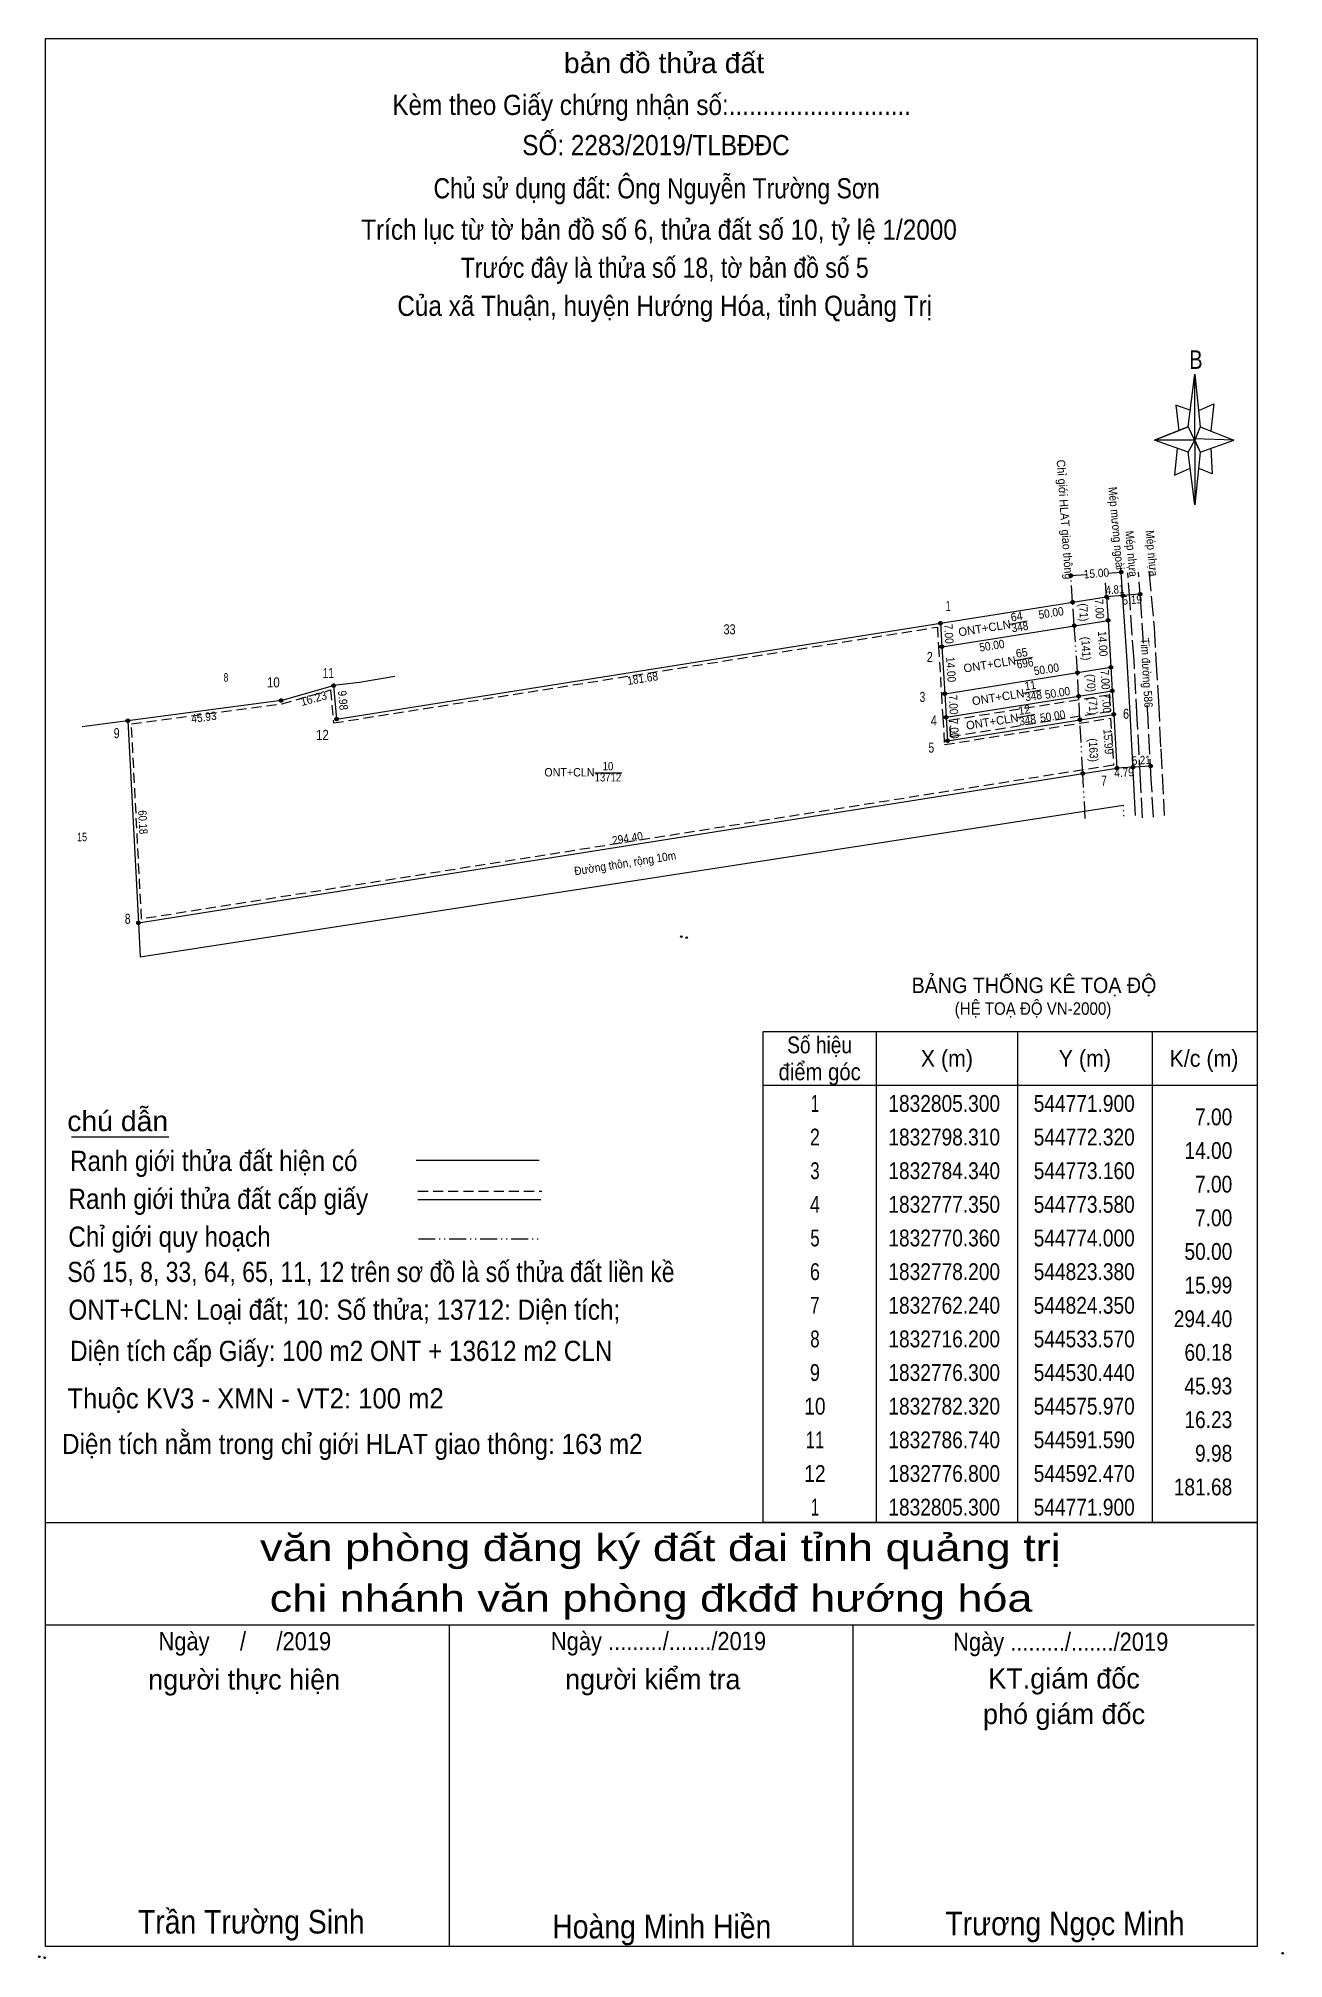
# Model space of a CAD drawing. Header units: metres. Extents: x 542053 to 545555, y 1832668 to 1833706.
# Drawn here: x 542053 to 542423, y 1833135 to 1833706 of the extents above; entities that cross this region are included whole.
import ezdxf
from ezdxf.enums import TextEntityAlignment as Align

# ---------------------------------------------------------------- set-up
doc = ezdxf.new("R2010")
doc.units = ezdxf.units.M
doc.header["$PDMODE"] = 32
doc.header["$PDSIZE"] = 0.5
for name, pattern in [('DASH_DOUBLE_DOT', [9.2, 5, -1.2, 0.3, -1.2, 0.3, -1.2]), ('DOT_DASHED', [7.7, 5, -1.2, 0.3, -1.2]), ('DOTTED', [1.5, 0.3, -1.2]), ('LONG_DASHED', [7.5, 6, -1.5]), ('MEDIUM_DASHED', [4.5, 3, -1.5])]:
    doc.linetypes.add(name, pattern=pattern)
for name, color, linetype, lineweight in [('1', 7, 'Continuous', 13), ('10', 7, 'Continuous', 13), ('17', 7, 'Continuous', 13), ('2', 7, 'Continuous', 13), ('28', 7, 'DASH_DOUBLE_DOT', 13), ('5', 7, 'Continuous', 13), ('6', 7, 'Continuous', 13), ('63', 7, 'Continuous', 13)]:
    doc.layers.add(name, color=color, linetype=linetype, lineweight=lineweight)

msp = doc.modelspace()

# ---------------------------------------------------------------- texts
at = {"layer": '1'}
for s, width, p in [('ONT+CLN', 0.95, (542210.535, 1833486.88)), ('13712', 0.85, (542221.965, 1833485.39)), ('10', 0.85, (542221.985, 1833488.7))]:
    msp.add_text(s, height=2.5, dxfattribs=dict(at, width=width)).set_placement(p, align=Align.CENTER)
for s, height, width, p in [('BẢNG THỐNG KÊ TOẠ ĐỘ ', 4.6, 0.95, (542312.21, 1833422.5)), ('(HỆ TOẠ ĐỘ VN-2000)', 3.72, 0.9, (542325.01, 1833416.02))]:
    msp.add_text(s, height=height, dxfattribs=dict(at, width=width)).set_placement(p)
at = {"layer": '2'}
for s, width, p in [('1', 0.65, (542323.075, 1833536.06)), ('33', 0.8, (542258.115, 1833529.11)), ('2', 0.8, (542317.605, 1833520.9)), ('10', 0.85, (542122.55, 1833513.35)), ('11', 0.75, (542138.9, 1833516.12)), ('3', 0.75, (542315.42, 1833509.02)), ('4', 0.8, (542318.815, 1833502.02)), ('6', 0.8, (542375.915, 1833504.02)), ('9', 0.8, (542076, 1833498.24)), ('12', 0.85, (542137.14, 1833497.73)), ('5', 0.75, (542318.065, 1833493.95)), ('7', 0.75, (542369.39, 1833484.13)), ('8', 0.75, (542079.27, 1833443.08))]:
    msp.add_text(s, height=3, dxfattribs=dict(at, width=width)).set_placement(p, align=Align.CENTER)
at = {"layer": '28'}
for s, rotation, width, p in [('Chỉ giới HLAT giao thông', 273.945, 0.95, (542356.515, 1833563.196)), ('Mép mương ngoài', 275.25, 0.9, (542371.821, 1833560.534)), ('Mép nhựa', 275.25, 0.9, (542376.29, 1833552.984)), ('Mép nhựa', 275.25, 0.9, (542382.37, 1833553.114)), ('15.00', 4.52, 0.9, (542367.216, 1833546.024)), ('Tim đường 586', 273.151, 0.9, (542380.823, 1833517.614))]:
    msp.add_text(s, height=2.5, rotation=rotation, dxfattribs=dict(at, width=width)).set_placement(p, align=Align.CENTER)
at = {"layer": '5'}
for s, height, width, p in [('bản đồ thửa đất', 6, 1.05, (542238.645, 1833695.96)), ('Kèm theo Giấy chứng nhận số:...........................', 6, 0.9, (542234.96, 1833683.52)), ('SỐ: 2283/2019/TLBĐĐC', 6, 0.9, (542236.24, 1833671.56)), ('Chủ sử dụng đất: Ông Nguyễn Trường Sơn', 6, 0.85, (542236.435, 1833658.72)), ('Trích lục từ tờ bản đồ số 6, thửa đất số 10, tỷ lệ 1/2000 ', 6, 0.9, (542238.155, 1833646.44)), ('Trước đây là thửa số 18, tờ bản đồ số 5', 6, 0.85, (542238.85, 1833635.12)), ('Của xã Thuận, huyện Hướng Hóa, tỉnh Quảng Trị', 6, 0.9, (542238.85, 1833623.79)), ('B', 5.51, 0.8, (542396.695, 1833608.04)), ('văn phòng đăng ký đất đai tỉnh quảng trị', 8, 1.25, (542237.55, 1833253.64)), ('chi nhánh văn phòng đkđđ hướng hóa', 8, 1.25, (542234.795, 1833238.6)), ('Ngày     /     /2019', 5.4, 0.9, (542114.085, 1833227.12)), ('Ngày ........./......./2019', 5.4, 0.9, (542236.99, 1833227.16)), ('Ngày ........./......./2019', 5.4, 0.9, (542356.51, 1833226.96)), ('Trần Trường Sinh', 7, 0.9, (542116.005, 1833142.92)), ('Hoàng Minh Hiền', 7, 0.9, (542237.975, 1833141.48)), ('Trương Ngọc Minh', 7, 0.9, (542357.765, 1833142.4))]:
    msp.add_text(s, height=height, dxfattribs=dict(at, width=width)).set_placement(p, align=Align.CENTER)
for s, p in [('người thực hiện', (542113.895, 1833215.44)), ('người kiểm tra', (542235.31, 1833215.52)), ('KT.giám đốc', (542357.5, 1833215.76)), ('phó giám đốc', (542357.5, 1833205.18))]:
    msp.add_text(s, height=6, dxfattribs=at).set_placement(p, align=Align.CENTER)
at = {"layer": '6'}
for s, width, p in [('chú dẫn', 1.05, (542061.32, 1833381.44)), ('Ranh giới thửa đất hiện có ', 0.9, (542062.12, 1833369.6)), ('Ranh giới thửa đất cấp giấy', 0.9, (542061.68, 1833358.32)), ('Chỉ giới quy hoạch', 0.9, (542061.64, 1833347.08)), ('Số 15, 8, 33, 64, 65, 11, 12 trên sơ đồ là số thửa đất liền kề', 0.85, (542061.36, 1833336.6)), ('ONT+CLN: Loại đất; 10: Số thửa; 13712: Diện tích;', 0.9, (542061.64, 1833325.36)), ('Diện tích cấp Giấy: 100 m2 ONT + 13612 m2 CLN', 0.9, (542062.16, 1833313.12)), ('Thuộc KV3 - XMN - VT2: 100 m2', 0.95, (542061.36, 1833299)), ('Diện tích nằm trong chỉ giới HLAT giao thông: 163 m2', 0.9, (542059.77, 1833285.46))]:
    msp.add_text(s, height=6, dxfattribs=dict(at, width=width)).set_placement(p)
at = {"layer": '63'}
for s, rotation, width, p in [('7.00', 273.439, 0.9, (542366.803, 1833536.615)), ('4.81', 4.536, 0.85, (542372.686, 1833541.189)), ('5.19', 4.534, 0.9, (542377.846, 1833538.149)), ('64', 9.021, 0.95, (542343.609, 1833533.189)), ('50.00', 9.021, 0.9, (542353.829, 1833534.27)), ('(71)', 273.439, 0.9, (542362.082, 1833535.6)), ('7.00', 273.439, 0.9, (542322.043, 1833529.175)), ('50.00', 9.021, 0.9, (542336.249, 1833524.55)), ('348', 9.021, 0.9, (542344.564, 1833530.091)), ('(141)', 273.441, 0.9, (542362.822, 1833524.83)), ('14.00', 273.441, 0.9, (542367.782, 1833526.28)), ('14.00', 273.441, 0.9, (542322.672, 1833518.6)), ('65', 9.021, 0.95, (542345.134, 1833522.422)), ('696', 9.021, 0.9, (542346.094, 1833519.317)), ('181.68', 9.025, 0.9, (542232.464, 1833514.792)), ('50.00', 9.021, 0.9, (542352.449, 1833517.53)), ('(70)', 273.441, 0.9, (542364.272, 1833514.58)), ('7.00', 273.439, 0.9, (542368.503, 1833515.565)), ('16.23', 15.8, 0.95, (542134.865, 1833508.878)), ('9.98', 275.059, 0.9, (542142.004, 1833509.4)), ('7.00', 273.439, 0.9, (542323.393, 1833508.155)), ('348', 9.021, 0.9, (542348.604, 1833509.591)), ('11', 9.021, 0.9, (542347.654, 1833512.688)), ('50.00', 9.021, 0.9, (542355.749, 1833510.52)), ('(71)', 273.441, 0.9, (542364.902, 1833507.78)), ('7.00', 273.439, 0.9, (542368.923, 1833508.575)), ('45.93', 7.532, 0.9, (542102.071, 1833503.279)), ('12', 9.021, 0.95, (542345.884, 1833505.428)), ('348', 9.021, 0.9, (542346.844, 1833502.331)), ('50.00', 9.021, 0.9, (542354.309, 1833503.59)), ('7.00', 273.439, 0.9, (542323.633, 1833500.985)), ('15.99', 273.478, 0.9, (542369.404, 1833497.161)), ('(163)', 273.441, 0.9, (542365.022, 1833494.64)), ('5.21', 3.515, 0.85, (542380.533, 1833490.488)), ('4.79', 3.472, 0.9, (542375.384, 1833486.804)), ('60.18', 272.981, 0.85, (542082.56, 1833473.205)), ('294.40', 8.997, 0.9, (542227.97, 1833467.287)), ('Đường thôn, rộng 10m', 8.997, 0.9, (542227.265, 1833459.867))]:
    msp.add_text(s, height=2.5, rotation=rotation, dxfattribs=dict(at, width=width)).set_placement(p, align=Align.CENTER)
for p in [(542334.059, 1833529.734), (542335.589, 1833518.964), (542338.099, 1833509.234), (542336.339, 1833501.974)]:
    msp.add_text('ONT+CLN', height=2.5, rotation=9.021, dxfattribs=at).set_placement(p, align=Align.CENTER)
for s, height, width, p in [('8', 2.5, 0.75, (542108.475, 1833515.08)), ('15', 2.5, 0.8, (542065.72, 1833467.63)), ('Số hiệu', 5, 0.85, (542284.875, 1833404.58)), ('điểm góc', 5, 0.9, (542284.885, 1833396.58)), ('X (m)', 5, 0.95, (542322.69, 1833400.58)), ('Y (m)', 5, 0.95, (542363.68, 1833400.58)), ('K/c (m)', 5, 0.95, (542399.085, 1833400.58)), ('1', 5, 0.65, (542283.48, 1833387.18)), ('1832805.300', 5, 0.85, (542321.89, 1833387.18)), ('544771.900', 5, 0.85, (542363.495, 1833387.18)), ('2', 5, 0.8, (542283.48, 1833377.18)), ('1832798.310', 5, 0.85, (542321.89, 1833377.18)), ('544772.320', 5, 0.85, (542363.495, 1833377.18)), ('3', 5, 0.75, (542283.485, 1833367.18)), ('1832784.340', 5, 0.85, (542321.89, 1833367.18)), ('544773.160', 5, 0.85, (542363.495, 1833367.18)), ('4', 5, 0.8, (542283.48, 1833357.18)), ('1832777.350', 5, 0.85, (542321.89, 1833357.18)), ('544773.580', 5, 0.85, (542363.495, 1833357.18)), ('5', 5, 0.75, (542283.485, 1833347.18)), ('1832770.360', 5, 0.85, (542321.89, 1833347.18)), ('544774.000', 5, 0.85, (542363.495, 1833347.18)), ('6', 5, 0.8, (542283.485, 1833337.18)), ('1832778.200', 5, 0.85, (542321.89, 1833337.18)), ('544823.380', 5, 0.85, (542363.495, 1833337.18)), ('7', 5, 0.75, (542283.48, 1833327.18)), ('1832762.240', 5, 0.85, (542321.89, 1833327.18)), ('544824.350', 5, 0.85, (542363.495, 1833327.18)), ('8', 5, 0.75, (542283.48, 1833317.18)), ('1832716.200', 5, 0.85, (542321.89, 1833317.18)), ('544533.570', 5, 0.85, (542363.495, 1833317.18)), ('9', 5, 0.8, (542283.48, 1833307.18)), ('1832776.300', 5, 0.85, (542321.89, 1833307.18)), ('544530.440', 5, 0.85, (542363.495, 1833307.18)), ('10', 5, 0.85, (542283.48, 1833297.18)), ('1832782.320', 5, 0.85, (542321.89, 1833297.18)), ('544575.970', 5, 0.85, (542363.495, 1833297.18)), ('11', 5, 0.75, (542283.48, 1833287.18)), ('1832786.740', 5, 0.85, (542321.89, 1833287.18)), ('544591.590', 5, 0.85, (542363.495, 1833287.18)), ('12', 5, 0.85, (542283.48, 1833277.18)), ('1832776.800', 5, 0.85, (542321.89, 1833277.18)), ('544592.470', 5, 0.85, (542363.495, 1833277.18)), ('1', 5, 0.65, (542283.48, 1833267.18)), ('1832805.300', 5, 0.85, (542321.89, 1833267.18)), ('544771.900', 5, 0.85, (542363.495, 1833267.18))]:
    msp.add_text(s, height=height, dxfattribs=dict(at, width=width)).set_placement(p, align=Align.CENTER)
at = {"layer": '63', "width": 0.85}
for s, p in [('7.00', (542407.49, 1833383.18)), ('14.00', (542407.5, 1833373.18)), ('7.00', (542407.49, 1833363.18)), ('7.00', (542407.49, 1833353.18)), ('50.00', (542407.5, 1833343.18)), ('15.99', (542407.5, 1833333.18)), ('294.40', (542407.49, 1833323.18)), ('60.18', (542407.5, 1833313.18)), ('45.93', (542407.49, 1833303.18)), ('16.23', (542407.49, 1833293.18)), ('9.98', (542407.49, 1833283.18)), ('181.68', (542407.49, 1833273.18))]:
    msp.add_text(s, height=5, dxfattribs=at).set_placement(p, align=Align.RIGHT)

# ---------------------------------------------------------------- hatches: boundary and pattern name
at = {"layer": '28'}
for points in [[(542360.01, 1833546.59, 1), (542359.01, 1833546.59, 1)], [(542374.97, 1833547.63, 1), (542373.97, 1833547.63, 1)], [(542360.55, 1833538.68, 1), (542359.55, 1833538.68, 1)], [(542370.66, 1833540.28, 1), (542369.66, 1833540.28, 1)], [(542375.45, 1833540.66, 1), (542374.45, 1833540.66, 1)], [(542380.62, 1833541.07, 1), (542379.62, 1833541.07, 1)], [(542371.08, 1833533.29, 1), (542370.08, 1833533.29, 1)], [(542321.28, 1833532.44, 1), (542320.28, 1833532.44, 1)], [(542361.04, 1833531.7, 1), (542360.04, 1833531.7, 1)], [(542321.7, 1833525.45, 1), (542320.7, 1833525.45, 1)], [(542362, 1833517.74, 1), (542361, 1833517.74, 1)], [(542371.92, 1833519.32, 1), (542370.92, 1833519.32, 1)], [(542140.97, 1833513.88, 1), (542139.97, 1833513.88, 1)], [(542322.54, 1833511.48, 1), (542321.54, 1833511.48, 1)], [(542362.34, 1833510.74, 1), (542361.34, 1833510.74, 1)], [(542372.34, 1833512.33, 1), (542371.34, 1833512.33, 1)], [(542125.35, 1833509.46, 1), (542124.35, 1833509.46, 1)], [(542322.96, 1833504.49, 1), (542321.96, 1833504.49, 1)], [(542372.76, 1833505.34, 1), (542371.76, 1833505.34, 1)], [(542079.82, 1833503.44, 1), (542078.82, 1833503.44, 1)], [(542141.85, 1833503.94, 1), (542140.85, 1833503.94, 1)], [(542362.72, 1833503.75, 1), (542361.72, 1833503.75, 1)], [(542323.38, 1833497.5, 1), (542322.38, 1833497.5, 1)], [(542363.58, 1833487.77, 1), (542362.58, 1833487.77, 1)], [(542373.73, 1833489.38, 1), (542372.73, 1833489.38, 1)], [(542378.51, 1833489.66, 1), (542377.51, 1833489.66, 1)], [(542383.72, 1833489.98, 1), (542382.72, 1833489.98, 1)], [(542082.95, 1833443.34, 1), (542081.95, 1833443.34, 1)]]:
    msp.add_hatch(color=256, dxfattribs=at).paths.add_polyline_path(points)

# ---------------------------------------------------------------- linework, layer by layer
at = {"layer": '1'}
msp.add_line((542158.63, 1833516.6), (542148.18, 1833514.85), dxfattribs=at)
for points in [[(542141.35, 1833503.94), (542320.78, 1833532.44), (542370.16, 1833540.28)], [(542148.18, 1833514.85), (542140.47, 1833513.88), (542141.35, 1833503.94)], [(542148.18, 1833514.85), (542140.47, 1833513.88), (542141.35, 1833503.94)], [(542148.18, 1833514.85), (542140.47, 1833513.88), (542141.35, 1833503.94)]]:
    msp.add_lwpolyline(points, dxfattribs=at)
at = {"layer": '1', "linetype": 'MEDIUM_DASHED'}
for points in [[(542319.85, 1833531.28), (542320.2, 1833525.39), (542321.04, 1833511.42), (542321.46, 1833504.43), (542321.95, 1833496.34), (542371.33, 1833504.18), (542372.18, 1833490.23), (542083.39, 1833444.5), (542080.37, 1833502.57), (542125.05, 1833508.48), (542139.58, 1833512.59), (542140.45, 1833502.78)], [(542370.91, 1833511.17), (542371.21, 1833506.19), (542323.81, 1833498.66), (542323.51, 1833503.64)]]:
    msp.add_lwpolyline(points, close=True, dxfattribs=at)
at = {"layer": '10', "linetype": 'DASH_DOUBLE_DOT'}
for p, q in [((542360.05, 1833538.68), (542359.42, 1833547.91)), ((542361.84, 1833510.74), (542361.5, 1833517.74)), ((542362.22, 1833503.75), (542361.84, 1833510.74))]:
    msp.add_line(p, q, dxfattribs=at)
at = {"layer": '10'}
for p, q in [((542376.29, 1833521.24), (542374.38, 1833549.01)), ((542370.16, 1833540.28), (542369.83, 1833544.39)), ((542370.16, 1833540.28), (542370.58, 1833533.29)), ((542377.25, 1833503.83), (542376.29, 1833521.27)), ((542378.78, 1833475.23), (542377.25, 1833503.83))]:
    msp.add_line(p, q, dxfattribs=at)
at = {"layer": '10', "linetype": 'LONG_DASHED'}
for p, q in [((542380.31, 1833538.71), (542379.61, 1833547.63)), ((542381.15, 1833526.46), (542380.31, 1833538.68)), ((542382.46, 1833504.12), (542382.24, 1833508.11)), ((542383.43, 1833486.02), (542382.46, 1833504.11)), ((542384.04, 1833474.73), (542383.43, 1833486.02))]:
    msp.add_line(p, q, dxfattribs=at)
for points in [[(542380.83, 1833474.56), (542380.22, 1833485.85), (542379.25, 1833503.94), (542378.29, 1833521.38), (542377.11, 1833538.46), (542376.41, 1833547.38)], [(542382.71, 1833547.94), (542384.25, 1833531.18), (542384.81, 1833521.54), (542385.53, 1833509.17), (542386.21, 1833495.09), (542387.28, 1833475.32)]]:
    msp.add_lwpolyline(points, dxfattribs=at)
at = {"layer": '10'}
for points in [[(542320.78, 1833532.44), (542321.2, 1833525.45), (542370.58, 1833533.29), (542371.42, 1833519.32)], [(542321.2, 1833525.45), (542322.04, 1833511.48), (542371.42, 1833519.32), (542371.84, 1833512.33)], [(542322.04, 1833511.48), (542322.46, 1833504.49), (542371.84, 1833512.33), (542372.26, 1833505.34), (542373.23, 1833489.38)], [(542124.85, 1833509.46), (542079.32, 1833503.44), (542065.76, 1833501.65)], [(542322.46, 1833504.49), (542322.88, 1833497.5), (542372.26, 1833505.34)]]:
    msp.add_lwpolyline(points, dxfattribs=at)
at = {"layer": '10', "linetype": 'DASH_DOUBLE_DOT'}
for points in [[(542361.5, 1833517.74), (542360.54, 1833531.7), (542360.05, 1833538.68)], [(542363.8, 1833474.43), (542363.08, 1833487.77), (542362.22, 1833503.75)]]:
    msp.add_lwpolyline(points, dxfattribs=at)
at = {"layer": '17'}
msp.add_line((542062.56, 1833379.8), (542091.52, 1833379.8), dxfattribs=at)
at = {"layer": '2'}
msp.add_line((542082.97, 1833433.3), (542375.05, 1833478.39), dxfattribs=at)
at = {"layer": '2', "linetype": 'DOTTED'}
msp.add_line((542375.05, 1833478.39), (542375.23, 1833473.96), dxfattribs=at)
at = {"layer": '2'}
msp.add_lwpolyline([(542079.32, 1833503.44), (542082.45, 1833443.34), (542373.23, 1833489.38)], dxfattribs=at)
msp.add_point((542370.51, 1833539.78), dxfattribs=at)
at = {"layer": '28', "linetype": 'Continuous'}
for p, q in [((542359.51, 1833546.59), (542364.1, 1833546.91)), ((542370.47, 1833547.35), (542374.47, 1833547.63)), ((542124.85, 1833509.46), (542140.47, 1833513.88)), ((542082.45, 1833443.34), (542082.97, 1833433.3))]:
    msp.add_line(p, q, dxfattribs=at)
at = {"layer": '28'}
for centre in [(542359.51, 1833546.59), (542374.47, 1833547.63), (542360.05, 1833538.68), (542370.16, 1833540.28), (542374.95, 1833540.66), (542380.12, 1833541.07), (542370.58, 1833533.29), (542320.78, 1833532.44), (542360.54, 1833531.7), (542321.2, 1833525.45), (542361.5, 1833517.74), (542371.42, 1833519.32), (542140.47, 1833513.88), (542322.04, 1833511.48), (542361.84, 1833510.74), (542124.85, 1833509.46), (542322.46, 1833504.49), (542079.32, 1833503.44), (542141.35, 1833503.94), (542362.22, 1833503.75), (542322.88, 1833497.5), (542363.08, 1833487.77), (542373.23, 1833489.38), (542378.01, 1833489.66), (542383.22, 1833489.98), (542082.45, 1833443.34)]:
    msp.add_circle(centre, 0.5, dxfattribs=at)
at = {"layer": '28', "linetype": 'DOT_DASHED'}
for centre in [(542371.84, 1833512.33), (542372.26, 1833505.34)]:
    msp.add_circle(centre, 0.5, dxfattribs=at)
at = {"layer": '5'}
for p, q in [((542394.36, 1833590.84), (542396.36, 1833606.44)), ((542397.96, 1833590.84), (542407.96, 1833586.84)), ((542394.36, 1833583.24), (542384.36, 1833586.84)), ((542401.16, 1833584.44), (542401.56, 1833576.84)), ((542397.96, 1833583.24), (542396.36, 1833567.64)), ((542401.56, 1833576.84), (542397.56, 1833578.44)), ((542054.88, 1833265.08), (542414.88, 1833265.08)), ((542054.88, 1833234.68), (542414.08, 1833234.68)), ((542054.88, 1833234.68), (542414.08, 1833234.68)), ((542054.88, 1833234.68), (542414.08, 1833234.68)), ((542174.88, 1833139.08), (542174.88, 1833234.68)), ((542294.88, 1833139.08), (542294.88, 1833234.68))]:
    msp.add_line(p, q, dxfattribs=at)
for points in [[(542054.88, 1833706.28), (542414.88, 1833706.28), (542414.88, 1833139.08), (542054.88, 1833139.08)], [(542396.36, 1833606.44), (542397.96, 1833590.84), (542396.36, 1833586.84)], [(542396.36, 1833586.84), (542384.36, 1833586.84), (542394.36, 1833590.84), (542397.96, 1833583.24), (542407.96, 1833586.84), (542396.36, 1833587.24)], [(542396.36, 1833586.84), (542396.36, 1833567.64), (542394.36, 1833583.24)]]:
    msp.add_lwpolyline(points, close=True, dxfattribs=at)
for points in [[(542395.16, 1833595.64), (542390.76, 1833597.24), (542391.56, 1833589.64)], [(542397.56, 1833595.64), (542401.96, 1833597.64), (542401.16, 1833589.64)], [(542396.36, 1833586.84), (542394.36, 1833590.84), (542384.36, 1833586.84)], [(542391.16, 1833584.44), (542390.36, 1833576.44), (542394.76, 1833578.44)], [(542396.36, 1833586.84), (542397.96, 1833583.24), (542407.96, 1833586.84)], [(542414.88, 1833139.08), (542054.88, 1833139.08), (542054.88, 1833234.68)]]:
    msp.add_lwpolyline(points, dxfattribs=at)
for p in [(542243.78, 1833439.26), (542245.38, 1833438.98), (542053, 1833136), (542054.6, 1833135.72)]:
    msp.add_point(p, dxfattribs=at)
at = {"layer": '6'}
for p, q in [((542164.96, 1833372.84), (542201.52, 1833372.84)), ((542165.52, 1833361.12), (542202.08, 1833361.12))]:
    msp.add_line(p, q, dxfattribs=at)
at = {"layer": '6', "linetype": 'MEDIUM_DASHED'}
msp.add_line((542165.52, 1833363.6), (542202.32, 1833363.6), dxfattribs=at)
at = {"layer": '6'}
msp.add_point((542422.48, 1833137.08), dxfattribs=at)
at = {"layer": '63'}
for p, q in [((542341.35, 1833532.14), (542346.58, 1833533.16)), ((542342.88, 1833521.37), (542348.11, 1833522.39)), ((542345.39, 1833511.64), (542350.62, 1833512.66)), ((542343.63, 1833504.38), (542348.86, 1833505.4)), ((542218.06, 1833487.99), (542226.08, 1833487.99)), ((542378.01, 1833489.67), (542373.23, 1833489.38)), ((542383.22, 1833489.98), (542378.01, 1833489.66)), ((542301.68, 1833411.08), (542301.68, 1833265.08)), ((542343.68, 1833411.08), (542343.68, 1833265.08)), ((542383.68, 1833411.08), (542383.68, 1833265.08)), ((542268.08, 1833395.08), (542414.88, 1833395.08))]:
    msp.add_line(p, q, dxfattribs=at)
at = {"layer": '63', "linetype": 'DASH_DOUBLE_DOT'}
msp.add_line((542165.64, 1833349.44), (542202.44, 1833349.44), dxfattribs=at)
at = {"layer": '63'}
msp.add_lwpolyline([(542380.12, 1833541.07), (542374.95, 1833540.66), (542370.16, 1833540.28)], dxfattribs=at)
msp.add_lwpolyline([(542268.08, 1833411.08), (542414.88, 1833411.08), (542414.88, 1833265.08), (542268.08, 1833265.08)], close=True, dxfattribs=at)

msp.set_redraw_order([(e.dxf.handle, doc.entitydb.next_handle()) for e in msp.query("TEXT MTEXT ATTDEF DIMENSION ARC_DIMENSION")])  # texts and dimensions are drawn at this point

doc.saveas('drawing.dxf')
